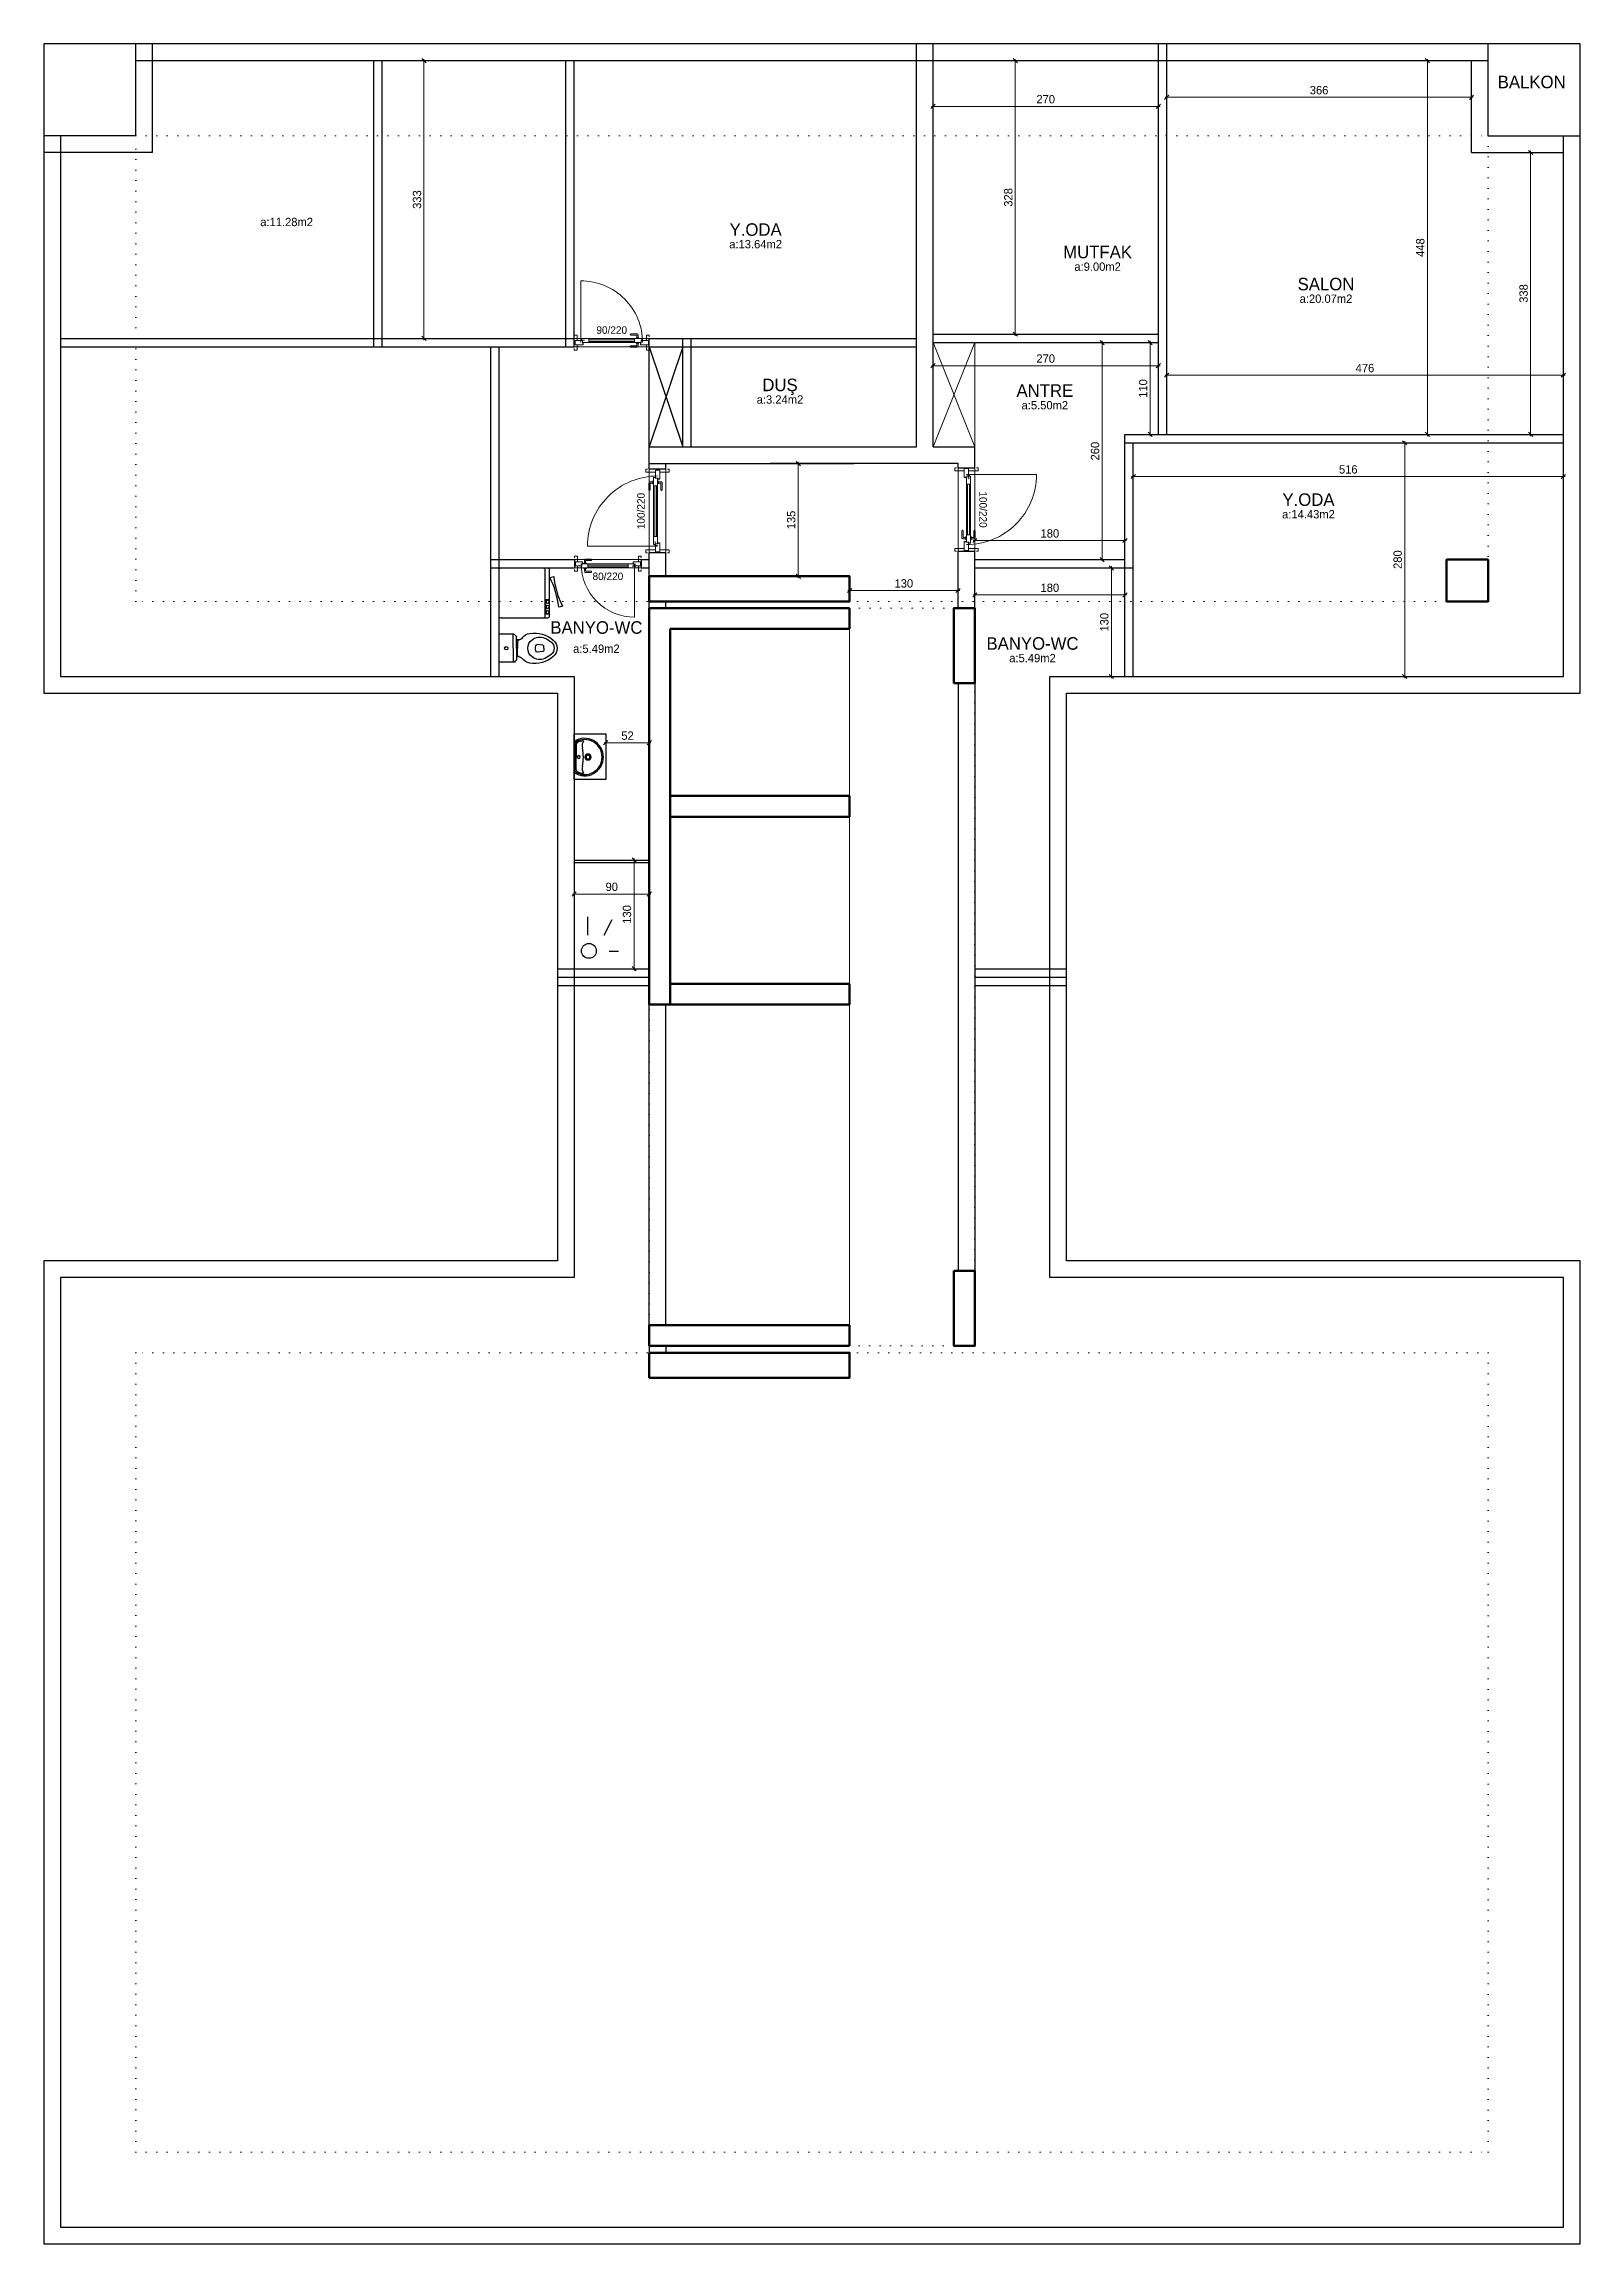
# Model space of a CAD drawing. Header units: centimetres. Extents: x 562865 to 1310255, y -148070 to 32737.
# Drawn here: x 586758 to 588599, y -21077 to -18441 of the extents above; entities that cross this region are included whole.
import ezdxf
from ezdxf.enums import TextEntityAlignment as Align

# ---------------------------------------------------------------- set-up
doc = ezdxf.new("R2010")
doc.units = ezdxf.units.CM
doc.header["$LTSCALE"] = 2.5
doc.linetypes.add('DOT', pattern=[0.25, 0, -0.25])
doc.layers.get('0').update_dxf_attribs({"color": 86})
for name, color, linetype, lineweight in [('ADAKENARI', 18, 'Continuous', 5), ('DUVAR', 4, 'Continuous', 30), ('duvar-kesim', 7, 'Continuous', 0), ('GÖRÜNÜŞLER', 96, 'Continuous', 25), ('iç ölçü', 106, 'Continuous', 18), ('kapi', 9, 'Continuous', 0), ('kolon', 1, 'Continuous', 53)]:
    doc.layers.add(name, color=color, linetype=linetype, lineweight=lineweight)
for name, color, linetype in [('alan', 7, 'Continuous'), ('kapi-yazi', 7, 'Continuous'), ('mahal', 7, 'Continuous')]:
    doc.layers.add(name, color=color, linetype=linetype)
doc.styles.add('PINAR', font='comic.ttf')
doc.dimstyles.new('TEMİZ ÖLÇÜ', dxfattribs={"dimtxt": 10, "dimasz": 5, "dimexe": 1.8, "dimexo": 0.625, "dimgap": 3, "dimtad": 1, "dimdec": 0, "dimrnd": 0.5, "dimzin": 1, "dimdsep": 46, "dimtxsty": 'PINAR', "dimblk": 'OBLIQUE', "dimcen": 0.9, "dimdle": 2, "dimclrd": 256, "dimclre": 256, "dimclrt": 7, "dimadec": 0, "dimazin": 0, "dimtfac": 1, "dimtdec": 0, "dimtofl": 0, "dimtmove": 2, "dimatfit": 2, "dimfxl": 10, "dimfxlon": 1, "dimlwd": -1, "dimlwe": -1, "dimarcsym": 0})

msp = doc.modelspace()

# ---------------------------------------------------------------- texts
at = {"layer": 'alan', "style": 'PINAR'}
for s, p in [('a:11.28m2', (587049.2, -18659.4)), ('a:13.64m2', (587611.2, -18686)), ('a:9.00m2', (588021, -18712.9)), ('a:20.07m2', (588294.7, -18751.3)), ('a:3.24m2', (587640.4, -18872.1)), ('a:5.50m2', (587957.8, -18878.9)), ('a:14.43m2', (588273.7, -19009.5)), ('a:5.49m2', (587420.4, -19170.6)), ('a:5.49m2', (587943, -19181.8))]:
    msp.add_text(s, height=10, dxfattribs=at).set_placement(p, align=Align.CENTER)
at = {"layer": 'kapi-yazi', "style": 'PINAR'}
msp.add_text('90/220', height=9, dxfattribs=at).set_placement((587438.8, -18783.9), align=Align.MIDDLE_CENTER)
for s, rotation, p in [('100/220', 90, (587473.8, -19000.7)), ('100/220', 270, (587883.8, -18998.9)), ('80/220', 0, (587434.2, -19078.9))]:
    msp.add_text(s, height=9, rotation=rotation, dxfattribs=at).set_placement(p, align=Align.MIDDLE_CENTER)
at = {"layer": 'mahal', "style": 'PINAR'}
for s, p in [('BALKON', (588541.2, -18494.2)), ('Y.ODA', (587611.2, -18671)), ('MUTFAK', (588021, -18697.9)), ('SALON', (588294.7, -18736.3)), ('DUŞ', (587640.4, -18857.1)), ('ANTRE', (587957.8, -18863.9)), ('Y.ODA', (588273.7, -18994.5)), ('BANYO-WC', (587420.4, -19147.7)), ('BANYO-WC', (587943, -19166.8))]:
    msp.add_text(s, height=15, dxfattribs=at).set_placement(p, align=Align.CENTER)

# ---------------------------------------------------------------- blocks, each defined once
blk = doc.blocks.new('_Oblique')
at = {"color": 0, "linetype": 'ByBlock', "lineweight": -2}
blk.add_line((-0.5, -0.5), (0.5, 0.5), dxfattribs=at)
blk = doc.blocks.new('*D805')
at = {"layer": 'Defpoints', "color": 0}
for p in [(587723.8, -19093.9), (587853.8, -19093.9), (587853.8, -19095.8)]:
    blk.add_point(p, dxfattribs=at)
at = {"layer": 'iç ölçü'}
for p, q in [((587721.8, -19095.8), (587855.8, -19095.8)), ((587723.8, -19094.5), (587723.8, -19097.6)), ((587853.8, -19094.5), (587853.8, -19097.6))]:
    blk.add_line(p, q, dxfattribs=at)
at = {"layer": 'iç ölçü', "linetype": 'ByBlock', "xscale": 5, "yscale": 5, "zscale": 5, "rotation": 180}
blk.add_blockref('_Oblique', (587723.8, -19095.8), dxfattribs=at)
at = {"layer": 'iç ölçü', "linetype": 'ByBlock', "xscale": 5, "yscale": 5, "zscale": 5}
blk.add_blockref('_Oblique', (587853.8, -19095.8), dxfattribs=at)
at = {"layer": 'iç ölçü', "color": 7, "insert": (587788.8, -19087.4), "char_height": 10, "attachment_point": 5, "style": 'PINAR'}
blk.add_mtext('130', dxfattribs=at)
blk = doc.blocks.new('*D806')
at = {"layer": 'Defpoints', "color": 0}
for p in [(587654.6, -18943.9), (587654.6, -19078.9), (587662.3, -19078.9)]:
    blk.add_point(p, dxfattribs=at)
at = {"layer": 'iç ölçü'}
for p, q in [((587655.2, -18943.9), (587664.1, -18943.9)), ((587662.3, -18941.9), (587662.3, -19080.9)), ((587655.2, -19078.9), (587664.1, -19078.9))]:
    blk.add_line(p, q, dxfattribs=at)
at = {"layer": 'iç ölçü', "linetype": 'ByBlock', "xscale": 5, "yscale": 5, "zscale": 5}
for p, rotation in [((587662.3, -18943.9), 90), ((587662.3, -19078.9), 270)]:
    blk.add_blockref('_Oblique', p, dxfattribs=dict(at, rotation=rotation))
at = {"layer": 'iç ölçü', "color": 7, "insert": (587653.9, -19011.4), "char_height": 10, "attachment_point": 5, "rotation": 90, "style": 'PINAR'}
blk.add_mtext('135', dxfattribs=at)
blk = doc.blocks.new('fm-door1')
at = {"linetype": 'Continuous'}
for p, q in [((0, 25), (0, -25)), ((100, 25), (0, 25)), ((80, 32), (80, 0)), ((84, 28), (128, 28)), ((90, 50), (910, 50)), ((90, 50), (90, 30)), ((100, 30), (90, 30)), ((100, 30), (100, -5)), ((100, 30), (100, -5)), ((100, 0), (900, 0)), ((190, 50), (190, 0)), ((810, 50), (810, 0)), ((910, 30), (900, 30)), ((900, 30), (900, -5)), ((900, 25), (1000, 25)), ((910, 50), (910, 30)), ((1000, 25), (1000, -25)), ((110, -25), (0, -25)), ((100, -5), (110, -5)), ((110, -5), (100, -5)), ((110, -5), (110, -25)), ((110, -25), (110, -5)), ((890, -25), (890, -5)), ((890, -5), (900, -5)), ((890, -25), (1000, -25))]:
    blk.add_line(p, q, dxfattribs=at)
at = {"color": 8, "linetype": 'Continuous'}
for p, q in [((190, 35), (810, 35)), ((190, 15), (810, 15))]:
    blk.add_line(p, q, dxfattribs=at)
at = {"linetype": 'Continuous'}
for points in [[(858, 58), (858, 89, 0.414214), (842, 104), (759, 104, 1), (759, 89), (835, 89, -0.414214), (842, 81), (842, 58)], [(858, -8), (858, -39, -0.414214), (842, -54), (759, -54, -1), (759, -39), (835, -39, 0.414214), (842, -31), (842, -8)]]:
    blk.add_lwpolyline(points, format="xyb", dxfattribs=at)
for points in [[(869, 50), (869, 58), (831, 58), (831, 50)], [(869, 0), (869, -8), (831, -8), (831, 0)]]:
    blk.add_lwpolyline(points, dxfattribs=at)
blk.add_circle((84, 32), 4.26, dxfattribs=at)
blk = doc.blocks.new('*D787')
at = {"layer": 'Defpoints', "color": 0}
for p in [(588019.7, -19068.9), (588019.7, -19198.9), (588037.5, -19198.9)]:
    blk.add_point(p, dxfattribs=at)
at = {"layer": 'iç ölçü'}
for p, q in [((588027.5, -19068.9), (588039.3, -19068.9)), ((588037.5, -19066.9), (588037.5, -19200.9)), ((588027.5, -19198.9), (588039.3, -19198.9))]:
    blk.add_line(p, q, dxfattribs=at)
at = {"layer": 'iç ölçü', "linetype": 'ByBlock', "xscale": 5, "yscale": 5, "zscale": 5}
for p, rotation in [((588037.5, -19068.9), 90), ((588037.5, -19198.9), 270)]:
    blk.add_blockref('_Oblique', p, dxfattribs=dict(at, rotation=rotation))
at = {"layer": 'iç ölçü', "color": 7, "insert": (588029.1, -19133.9), "char_height": 10, "attachment_point": 5, "rotation": 90, "style": 'PINAR'}
blk.add_mtext('130', dxfattribs=at)
blk = doc.blocks.new('*D788')
at = {"layer": 'Defpoints', "color": 0}
for p in [(587873.8, -18909.6), (588053.8, -18940), (588053.8, -19036)]:
    blk.add_point(p, dxfattribs=at)
at = {"layer": 'iç ölçü'}
for p, q in [((587873.8, -19026), (587873.8, -19037.8)), ((588053.8, -19026), (588053.8, -19037.8)), ((587871.8, -19036), (588055.8, -19036))]:
    blk.add_line(p, q, dxfattribs=at)
at = {"layer": 'iç ölçü', "linetype": 'ByBlock', "xscale": 5, "yscale": 5, "zscale": 5, "rotation": 180}
blk.add_blockref('_Oblique', (587873.8, -19036), dxfattribs=at)
at = {"layer": 'iç ölçü', "linetype": 'ByBlock', "xscale": 5, "yscale": 5, "zscale": 5}
blk.add_blockref('_Oblique', (588053.8, -19036), dxfattribs=at)
at = {"layer": 'iç ölçü', "color": 7, "insert": (587963.8, -19027.6), "char_height": 10, "attachment_point": 5, "style": 'PINAR'}
blk.add_mtext('180', dxfattribs=at)
blk = doc.blocks.new('*D789')
at = {"layer": 'Defpoints', "color": 0}
for p in [(588074.3, -18798.9), (588084, -18798.9), (588054.3, -18908.9)]:
    blk.add_point(p, dxfattribs=at)
at = {"layer": 'iç ölçü'}
for p, q in [((588074.9, -18798.9), (588085.8, -18798.9)), ((588084, -18910.9), (588084, -18796.9)), ((588074, -18908.9), (588085.8, -18908.9))]:
    blk.add_line(p, q, dxfattribs=at)
at = {"layer": 'iç ölçü', "linetype": 'ByBlock', "xscale": 5, "yscale": 5, "zscale": 5}
for p, rotation in [((588084, -18798.9), 90), ((588084, -18908.9), 270)]:
    blk.add_blockref('_Oblique', p, dxfattribs=dict(at, rotation=rotation))
at = {"layer": 'iç ölçü', "color": 7, "insert": (588075.6, -18853.9), "char_height": 10, "attachment_point": 5, "rotation": 90, "style": 'PINAR'}
blk.add_mtext('110', dxfattribs=at)
blk = doc.blocks.new('*D790')
at = {"layer": 'Defpoints', "color": 0}
for p in [(587823.8, -18824.5), (587823.8, -18826.6), (588093.8, -18824.5)]:
    blk.add_point(p, dxfattribs=at)
at = {"layer": 'iç ölçü'}
for p, q in [((588095.8, -18826.6), (587821.8, -18826.6)), ((587823.8, -18825.1), (587823.8, -18828.4)), ((588093.8, -18825.1), (588093.8, -18828.4))]:
    blk.add_line(p, q, dxfattribs=at)
at = {"layer": 'iç ölçü', "linetype": 'ByBlock', "xscale": 5, "yscale": 5, "zscale": 5, "rotation": 180}
blk.add_blockref('_Oblique', (587823.8, -18826.6), dxfattribs=at)
at = {"layer": 'iç ölçü', "linetype": 'ByBlock', "xscale": 5, "yscale": 5, "zscale": 5}
blk.add_blockref('_Oblique', (588093.8, -18826.6), dxfattribs=at)
at = {"layer": 'iç ölçü', "color": 7, "insert": (587958.8, -18818.1), "char_height": 10, "attachment_point": 5, "style": 'PINAR'}
blk.add_mtext('270', dxfattribs=at)
blk = doc.blocks.new('*D791')
at = {"layer": 'Defpoints', "color": 0}
for p in [(588103.8, -18675.1), (588579.1, -18675.1), (588579.1, -18838)]:
    blk.add_point(p, dxfattribs=at)
at = {"layer": 'iç ölçü'}
for p, q in [((588101.8, -18838), (588581.1, -18838)), ((588103.8, -18828), (588103.8, -18839.8)), ((588579.1, -18828), (588579.1, -18839.8))]:
    blk.add_line(p, q, dxfattribs=at)
at = {"layer": 'iç ölçü', "linetype": 'ByBlock', "xscale": 5, "yscale": 5, "zscale": 5, "rotation": 180}
blk.add_blockref('_Oblique', (588103.8, -18838), dxfattribs=at)
at = {"layer": 'iç ölçü', "linetype": 'ByBlock', "xscale": 5, "yscale": 5, "zscale": 5}
blk.add_blockref('_Oblique', (588579.1, -18838), dxfattribs=at)
at = {"layer": 'iç ölçü', "color": 7, "insert": (588341.4, -18829.5), "char_height": 10, "attachment_point": 5, "style": 'PINAR'}
blk.add_mtext('476', dxfattribs=at)
blk = doc.blocks.new('*D792')
at = {"layer": 'Defpoints', "color": 0}
for p in [(588399.9, -18461.2), (588416.2, -18461.2), (588399.9, -18908.9)]:
    blk.add_point(p, dxfattribs=at)
at = {"layer": 'iç ölçü'}
for p, q in [((588406.2, -18461.2), (588418, -18461.2)), ((588416.2, -18910.9), (588416.2, -18459.2)), ((588406.2, -18908.9), (588418, -18908.9))]:
    blk.add_line(p, q, dxfattribs=at)
at = {"layer": 'iç ölçü', "linetype": 'ByBlock', "xscale": 5, "yscale": 5, "zscale": 5}
for p, rotation in [((588416.2, -18461.2), 90), ((588416.2, -18908.9), 270)]:
    blk.add_blockref('_Oblique', p, dxfattribs=dict(at, rotation=rotation))
at = {"layer": 'iç ölçü', "color": 7, "insert": (588407.7, -18685.1), "char_height": 10, "attachment_point": 5, "rotation": 90, "style": 'PINAR'}
blk.add_mtext('448', dxfattribs=at)
blk = doc.blocks.new('*D793')
at = {"layer": 'Defpoints', "color": 0}
for p in [(588537.7, -18571.2), (588537.7, -18908.9), (588539.9, -18908.9)]:
    blk.add_point(p, dxfattribs=at)
at = {"layer": 'iç ölçü'}
for p, q in [((588538.3, -18571.2), (588541.7, -18571.2)), ((588539.9, -18569.2), (588539.9, -18910.9)), ((588538.3, -18908.9), (588541.7, -18908.9))]:
    blk.add_line(p, q, dxfattribs=at)
at = {"layer": 'iç ölçü', "linetype": 'ByBlock', "xscale": 5, "yscale": 5, "zscale": 5}
for p, rotation in [((588539.9, -18571.2), 90), ((588539.9, -18908.9), 270)]:
    blk.add_blockref('_Oblique', p, dxfattribs=dict(at, rotation=rotation))
at = {"layer": 'iç ölçü', "color": 7, "insert": (588531.5, -18740.1), "char_height": 10, "attachment_point": 5, "rotation": 90, "style": 'PINAR'}
blk.add_mtext('338', dxfattribs=at)
blk = doc.blocks.new('*D794')
at = {"layer": 'Defpoints', "color": 0}
for p in [(588103.8, -18505.1), (588103.8, -18516.2), (588469.1, -18516.2)]:
    blk.add_point(p, dxfattribs=at)
at = {"layer": 'iç ölçü'}
for p, q in [((588471.1, -18505.1), (588101.8, -18505.1)), ((588103.8, -18515.1), (588103.8, -18503.3)), ((588469.1, -18515.1), (588469.1, -18503.3))]:
    blk.add_line(p, q, dxfattribs=at)
at = {"layer": 'iç ölçü', "linetype": 'ByBlock', "xscale": 5, "yscale": 5, "zscale": 5, "rotation": 180}
blk.add_blockref('_Oblique', (588103.8, -18505.1), dxfattribs=at)
at = {"layer": 'iç ölçü', "linetype": 'ByBlock', "xscale": 5, "yscale": 5, "zscale": 5}
blk.add_blockref('_Oblique', (588469.1, -18505.1), dxfattribs=at)
at = {"layer": 'iç ölçü', "color": 7, "insert": (588286.4, -18496.6), "char_height": 10, "attachment_point": 5, "style": 'PINAR'}
blk.add_mtext('366', dxfattribs=at)
blk = doc.blocks.new('*D795')
at = {"layer": 'Defpoints', "color": 0}
for p in [(587823.8, -18515.9), (587823.8, -18533.2), (588093.8, -18533.2)]:
    blk.add_point(p, dxfattribs=at)
at = {"layer": 'iç ölçü'}
for p, q in [((588095.8, -18515.9), (587821.8, -18515.9)), ((587823.8, -18525.9), (587823.8, -18514.1)), ((588093.8, -18525.9), (588093.8, -18514.1))]:
    blk.add_line(p, q, dxfattribs=at)
at = {"layer": 'iç ölçü', "linetype": 'ByBlock', "xscale": 5, "yscale": 5, "zscale": 5, "rotation": 180}
blk.add_blockref('_Oblique', (587823.8, -18515.9), dxfattribs=at)
at = {"layer": 'iç ölçü', "linetype": 'ByBlock', "xscale": 5, "yscale": 5, "zscale": 5}
blk.add_blockref('_Oblique', (588093.8, -18515.9), dxfattribs=at)
at = {"layer": 'iç ölçü', "color": 7, "insert": (587958.8, -18507.4), "char_height": 10, "attachment_point": 5, "style": 'PINAR'}
blk.add_mtext('270', dxfattribs=at)
blk = doc.blocks.new('*D796')
at = {"layer": 'Defpoints', "color": 0}
for p in [(587945.2, -18461.2), (587922.4, -18788.9), (587956, -18788.9)]:
    blk.add_point(p, dxfattribs=at)
at = {"layer": 'iç ölçü'}
for p, q in [((587932.4, -18461.2), (587920.6, -18461.2)), ((587922.4, -18459.2), (587922.4, -18790.9)), ((587932.4, -18788.9), (587920.6, -18788.9))]:
    blk.add_line(p, q, dxfattribs=at)
at = {"layer": 'iç ölçü', "linetype": 'ByBlock', "xscale": 5, "yscale": 5, "zscale": 5}
for p, rotation in [((587922.4, -18461.2), 90), ((587922.4, -18788.9), 270)]:
    blk.add_blockref('_Oblique', p, dxfattribs=dict(at, rotation=rotation))
at = {"layer": 'iç ölçü', "color": 7, "insert": (587914, -18625), "char_height": 10, "attachment_point": 5, "rotation": 90, "style": 'PINAR'}
blk.add_mtext('328', dxfattribs=at)
blk = doc.blocks.new('*D797')
at = {"layer": 'Defpoints', "color": 0}
for p in [(588316.4, -18918.9), (588316.4, -19198.9), (588389, -19198.9)]:
    blk.add_point(p, dxfattribs=at)
at = {"layer": 'iç ölçü'}
for p, q in [((588379, -18918.9), (588390.8, -18918.9)), ((588389, -18916.9), (588389, -19200.9)), ((588379, -19198.9), (588390.8, -19198.9))]:
    blk.add_line(p, q, dxfattribs=at)
at = {"layer": 'iç ölçü', "linetype": 'ByBlock', "xscale": 5, "yscale": 5, "zscale": 5}
for p, rotation in [((588389, -18918.9), 90), ((588389, -19198.9), 270)]:
    blk.add_blockref('_Oblique', p, dxfattribs=dict(at, rotation=rotation))
at = {"layer": 'iç ölçü', "color": 7, "insert": (588380.6, -19058.9), "char_height": 10, "attachment_point": 5, "rotation": 90, "style": 'PINAR'}
blk.add_mtext('280', dxfattribs=at)
blk = doc.blocks.new('*D798')
at = {"layer": 'Defpoints', "color": 0}
for p in [(588579.1, -18959.4), (588063.8, -18975.7), (588579.1, -18975.7)]:
    blk.add_point(p, dxfattribs=at)
at = {"layer": 'iç ölçü'}
for p, q in [((588061.8, -18959.4), (588581.1, -18959.4)), ((588063.8, -18969.4), (588063.8, -18957.6)), ((588579.1, -18969.4), (588579.1, -18957.6))]:
    blk.add_line(p, q, dxfattribs=at)
at = {"layer": 'iç ölçü', "linetype": 'ByBlock', "xscale": 5, "yscale": 5, "zscale": 5, "rotation": 180}
blk.add_blockref('_Oblique', (588063.8, -18959.4), dxfattribs=at)
at = {"layer": 'iç ölçü', "linetype": 'ByBlock', "xscale": 5, "yscale": 5, "zscale": 5}
blk.add_blockref('_Oblique', (588579.1, -18959.4), dxfattribs=at)
at = {"layer": 'iç ölçü', "color": 7, "insert": (588321.4, -18950.9), "char_height": 10, "attachment_point": 5, "style": 'PINAR'}
blk.add_mtext('516', dxfattribs=at)
blk = doc.blocks.new('*D799')
at = {"layer": 'Defpoints', "color": 0}
for p in [(587873.8, -19068.9), (588053.8, -19068.9), (588053.8, -19101.2)]:
    blk.add_point(p, dxfattribs=at)
at = {"layer": 'iç ölçü'}
for p, q in [((587871.8, -19101.2), (588055.8, -19101.2)), ((587873.8, -19091.2), (587873.8, -19103)), ((588053.8, -19091.2), (588053.8, -19103))]:
    blk.add_line(p, q, dxfattribs=at)
at = {"layer": 'iç ölçü', "linetype": 'ByBlock', "xscale": 5, "yscale": 5, "zscale": 5, "rotation": 180}
blk.add_blockref('_Oblique', (587873.8, -19101.2), dxfattribs=at)
at = {"layer": 'iç ölçü', "linetype": 'ByBlock', "xscale": 5, "yscale": 5, "zscale": 5}
blk.add_blockref('_Oblique', (588053.8, -19101.2), dxfattribs=at)
at = {"layer": 'iç ölçü', "color": 7, "insert": (587963.8, -19092.7), "char_height": 10, "attachment_point": 5, "style": 'PINAR'}
blk.add_mtext('180', dxfattribs=at)
blk = doc.blocks.new('*D800')
at = {"layer": 'Defpoints', "color": 0}
for p in [(588019.7, -18798.9), (588026.5, -18798.9), (588019.7, -19058.9)]:
    blk.add_point(p, dxfattribs=at)
at = {"layer": 'iç ölçü'}
for p, q in [((588020.3, -18798.9), (588028.3, -18798.9)), ((588026.5, -19060.9), (588026.5, -18796.9)), ((588020.3, -19058.9), (588028.3, -19058.9))]:
    blk.add_line(p, q, dxfattribs=at)
at = {"layer": 'iç ölçü', "linetype": 'ByBlock', "xscale": 5, "yscale": 5, "zscale": 5}
for p, rotation in [((588026.5, -18798.9), 90), ((588026.5, -19058.9), 270)]:
    blk.add_blockref('_Oblique', p, dxfattribs=dict(at, rotation=rotation))
at = {"layer": 'iç ölçü', "color": 7, "insert": (588018, -18928.9), "char_height": 10, "attachment_point": 5, "rotation": 90, "style": 'PINAR'}
blk.add_mtext('260', dxfattribs=at)
blk = doc.blocks.new('Klozet-1')
for p, q in [((16.75, 0), (-16.75, 0)), ((16.75, -17.5), (16.75, 0)), ((-16.75, -17.5), (-16.75, 0)), ((0, -17), (-16.75, -17)), ((0, -21), (-13.8398, -21)), ((-10, -23), (-10, -21)), ((-8.0157, -22.0272), (0, -22.0272)), ((0, -17), (16.75, -17)), ((0, -21), (13.8397, -21)), ((8.0156, -22.0272), (0, -22.0272)), ((10, -23), (10, -21)), ((-3.7475, -52.5499), (-4.5772, -46.068)), ((3.7475, -52.5499), (4.5771, -46.068)), ((0, -53.5), (-2.7488, -53.5)), ((0, -53.5), (2.7487, -53.5))]:
    blk.add_line(p, q)
for centre, radius, start, end in [((-14.75, -17.5), 2, 180, 245.214224), ((-16.6366, -21.5854), 2.5, 21.212156, 65.214224), ((-13.8398, -20.5), 0.5, 201.212156, 270), ((-16, -23), 6, 306.869898, 0), ((-8.0157, -24.0272), 2, 90, 176.416678), ((0, -8.5), 2, 90, 270), ((0, -8.5), 2, 270, 90), ((8.0156, -24.0272), 2, 3.583322, 90), ((16, -23), 6, 180, 233.130102), ((13.8397, -20.5), 0.5, 270, 338.787844), ((16.6365, -21.5854), 2.5, 114.785776, 158.787844), ((14.75, -17.5), 2, 294.785776, 0), ((16.7492, -42.2359), 35, 171.135952, 220.418686), ((-4, -39), 14, 126.869898, 171.135952), ((1.5795, -48.7268), 15, 142.16423, 203.165473), ((0, -47.5), 13, 90, 142.16423), ((-2.5933, -45.8141), 2, 103.10266, 187.293703), ((-2.7488, -52.5), 1, 182.862405, 270), ((0.8071, -60.4236), 17, 92.721352, 103.10266), ((-0.8072, -60.4236), 17, 76.89734, 87.278648), ((0, -47.5), 13, 37.83577, 90), ((2.7487, -52.5), 1, 270, 357.137595), ((2.5933, -45.8141), 2, 352.706297, 76.89734), ((-16.7492, -42.2359), 35, 319.581314, 8.864048), ((-1.5796, -48.7268), 15, 336.834527, 37.83577), ((4, -39), 14, 8.864048, 53.130102), ((16.7492, -42.2359), 31.5, 203.165473, 220.418686), ((0, -56.5), 13, 220.418686, 270), ((0, -56.5), 9.5, 220.418686, 270), ((0, -56.5), 9.5, 270, 319.581314), ((0, -56.5), 13, 270, 319.581314), ((-16.7492, -42.2359), 31.5, 319.581314, 336.834527)]:
    blk.add_arc(centre, radius, start, end)
blk = doc.blocks.new('C.Mak')
at = {"color": 8}
for p, q in [((25.7, -56.1), (8.1, -56.1)), ((8.1, -56.1), (8.1, -59.3)), ((25.7, -59.3), (25.7, -56.1))]:
    blk.add_line(p, q, dxfattribs=at)
blk.add_lwpolyline([(-27.7, 0, 0.414214), (-29.7, -2), (-29.7, -58, 0.414214), (-27.7, -60), (28.2, -60, 0.414214), (30.3, -58), (30.3, -2, 0.414214), (28.2, 0)], format="xyb", close=True)
blk.add_lwpolyline([(-29.7, -53, 0.414214), (-27.7, -55), (28.2, -55, 0.414214), (30.3, -53)], format="xyb")
blk.add_lwpolyline([(15.9, -76), (17.2, -71.4, -0.091234), (-18.2, -60.9), (-19.5, -65.4, -0.091234)], format="xyb", close=True, dxfattribs=at)
for centre in [(10.7, -58.2), (16.9, -58.2), (23.3, -58.2)]:
    blk.add_circle(centre, 1.82, dxfattribs=at)
blk = doc.blocks.new('Lav-1')
for p, q in [((-18.7083, 0), (18.7083, 0)), ((-15.105, -2.2), (0, -2.2)), ((15.105, -2.2), (0, -2.2))]:
    blk.add_line(p, q)
at = {"color": 8}
for p in [(-15.9925, -0.7), (15.9925, -0.7)]:
    blk.add_line(p, (0, -0.7), dxfattribs=at)
for centre, radius, start, end in [((0, -12.5), 22.5, 146.251011, 270), ((0, -12.5), 22.5, 270, 33.748989), ((0, -12.5), 19.5, 152.688782, 175.764074), ((-13.5377, -21.504), 12, 77.387843, 119.499625), ((-15.105, -4.7), 2.5, 90, 152.688782), ((0, 39), 50, 257.387843, 270), ((0, 39), 50, 270, 282.612157), ((13.5377, -21.504), 12, 60.500375, 102.612157), ((15.105, -4.7), 2.5, 27.311218, 90), ((0, -12.5), 19.5, 4.235926, 27.311218)]:
    blk.add_arc(centre, radius, start, end)
for centre, radius, start, end in [((0, -12.5), 21, 149.821029, 270), ((-15.9925, -3.2), 2.5, 90, 149.821029), ((0, -16.5), 3.75, 90, 270), ((0, -16.5), 2.3, 90, 270), ((0, -5.5), 1.75, 90, 270), ((0, -12.5), 21, 270, 30.178971), ((0, -5.5), 1.75, 270, 90), ((0, -16.5), 3.75, 270, 90), ((0, -16.5), 2.3, 270, 90), ((15.9925, -3.2), 2.5, 30.178971, 90)]:
    blk.add_arc(centre, radius, start, end, dxfattribs=at)
blk = doc.blocks.new('*D801')
at = {"layer": 'Defpoints', "color": 0}
for p in [(587431.6, -19267.7), (587483.8, -19267.7), (587483.8, -19278.2)]:
    blk.add_point(p, dxfattribs=at)
at = {"layer": 'iç ölçü'}
for p, q in [((587429.6, -19278.2), (587485.8, -19278.2)), ((587431.6, -19268.3), (587431.6, -19280)), ((587483.8, -19268.3), (587483.8, -19280))]:
    blk.add_line(p, q, dxfattribs=at)
at = {"layer": 'iç ölçü', "linetype": 'ByBlock', "xscale": 5, "yscale": 5, "zscale": 5, "rotation": 180}
blk.add_blockref('_Oblique', (587431.6, -19278.2), dxfattribs=at)
at = {"layer": 'iç ölçü', "linetype": 'ByBlock', "xscale": 5, "yscale": 5, "zscale": 5}
blk.add_blockref('_Oblique', (587483.8, -19278.2), dxfattribs=at)
at = {"layer": 'iç ölçü', "color": 7, "insert": (587457.7, -19269.8), "char_height": 10, "attachment_point": 5, "style": 'PINAR'}
blk.add_mtext('52', dxfattribs=at)
blk = doc.blocks.new('*D802')
at = {"layer": 'Defpoints', "color": 0}
for p in [(587393.8, -19448.2), (587483.8, -19448.2), (587483.8, -19459.5)]:
    blk.add_point(p, dxfattribs=at)
at = {"layer": 'iç ölçü'}
for p, q in [((587391.8, -19459.5), (587485.8, -19459.5)), ((587393.8, -19449.5), (587393.8, -19461.3)), ((587483.8, -19449.5), (587483.8, -19461.3))]:
    blk.add_line(p, q, dxfattribs=at)
at = {"layer": 'iç ölçü', "linetype": 'ByBlock', "xscale": 5, "yscale": 5, "zscale": 5, "rotation": 180}
blk.add_blockref('_Oblique', (587393.8, -19459.5), dxfattribs=at)
at = {"layer": 'iç ölçü', "linetype": 'ByBlock', "xscale": 5, "yscale": 5, "zscale": 5}
blk.add_blockref('_Oblique', (587483.8, -19459.5), dxfattribs=at)
at = {"layer": 'iç ölçü', "color": 7, "insert": (587438.8, -19450.9), "char_height": 10, "attachment_point": 5, "style": 'PINAR'}
blk.add_mtext('90', dxfattribs=at)
blk = doc.blocks.new('*D803')
at = {"layer": 'Defpoints', "color": 0}
for p in [(587461.1, -19418.8), (587465.6, -19418.8), (587461.1, -19548.9)]:
    blk.add_point(p, dxfattribs=at)
at = {"layer": 'iç ölçü'}
for p, q in [((587461.8, -19418.8), (587467.4, -19418.8)), ((587465.6, -19550.9), (587465.6, -19416.8)), ((587461.8, -19548.9), (587467.4, -19548.9))]:
    blk.add_line(p, q, dxfattribs=at)
at = {"layer": 'iç ölçü', "linetype": 'ByBlock', "xscale": 5, "yscale": 5, "zscale": 5}
for p, rotation in [((587465.6, -19418.8), 90), ((587465.6, -19548.9), 270)]:
    blk.add_blockref('_Oblique', p, dxfattribs=dict(at, rotation=rotation))
at = {"layer": 'iç ölçü', "color": 7, "insert": (587457.1, -19483.9), "char_height": 10, "attachment_point": 5, "rotation": 90, "style": 'PINAR'}
blk.add_mtext('130', dxfattribs=at)
blk = doc.blocks.new('*D804')
at = {"layer": 'Defpoints', "color": 0}
for p in [(587186.1, -18461.2), (587186.1, -18793.9), (587213.8, -18793.9)]:
    blk.add_point(p, dxfattribs=at)
at = {"layer": 'iç ölçü'}
for p, q in [((587203.8, -18461.2), (587215.6, -18461.2)), ((587213.8, -18459.2), (587213.8, -18795.9)), ((587203.8, -18793.9), (587215.6, -18793.9))]:
    blk.add_line(p, q, dxfattribs=at)
at = {"layer": 'iç ölçü', "linetype": 'ByBlock', "xscale": 5, "yscale": 5, "zscale": 5}
for p, rotation in [((587213.8, -18461.2), 90), ((587213.8, -18793.9), 270)]:
    blk.add_blockref('_Oblique', p, dxfattribs=dict(at, rotation=rotation))
at = {"layer": 'iç ölçü', "color": 7, "insert": (587205.5, -18627.6), "char_height": 10, "attachment_point": 5, "rotation": 90, "style": 'PINAR'}
blk.add_mtext('333', dxfattribs=at)

# ---------------------------------------------------------------- dimensions: what is measured, and where the dimension line sits
at = {"layer": 'iç ölçü'}
for base, p1, p2, picture, middle in [((587213.8, -18793.9), (587186.1, -18461.2), (587186.1, -18793.9), '*D804', (587205.5, -18627.6)), ((587922.4, -18788.9), (587945.2, -18461.2), (587956, -18788.9), '*D796', (587914, -18625)), ((588416.2, -18461.2), (588399.9, -18908.9), (588399.9, -18461.2), '*D792', (588407.7, -18685.1)), ((588539.9, -18908.9), (588537.7, -18571.2), (588537.7, -18908.9), '*D793', (588531.5, -18740.1)), ((588026.5, -18798.9), (588019.7, -19058.9), (588019.7, -18798.9), '*D800', (588018, -18928.9)), ((588084, -18798.9), (588054.3, -18908.9), (588074.3, -18798.9), '*D789', (588075.6, -18853.9)), ((588389, -19198.9), (588316.4, -18918.9), (588316.4, -19198.9), '*D797', (588380.6, -19058.9)), ((587662.3, -19078.9), (587654.6, -18943.9), (587654.6, -19078.9), '*D806', (587653.9, -19011.4)), ((588037.5, -19198.9), (588019.7, -19068.9), (588019.7, -19198.9), '*D787', (588029.1, -19133.9)), ((587465.6, -19418.8), (587461.1, -19548.9), (587461.1, -19418.8), '*D803', (587457.1, -19483.9))]:
    dim = msp.add_linear_dim(base=base, p1=p1, p2=p2, angle=90, dimstyle='TEMİZ ÖLÇÜ', override={"dimarcsym": 1}, dxfattribs=at)
    dim.commit()
    dim.dimension.update_dxf_attribs({"geometry": picture, "text_midpoint": middle})
for base, p1, p2, picture, middle in [((588103.8, -18505.1), (588469.1, -18516.2), (588103.8, -18516.2), '*D794', (588286.4, -18496.6)), ((587823.8, -18515.9), (588093.8, -18533.2), (587823.8, -18533.2), '*D795', (587958.8, -18507.4)), ((588579.1, -18838), (588103.8, -18675.1), (588579.1, -18675.1), '*D791', (588341.4, -18829.5)), ((587823.8, -18826.6), (588093.8, -18824.5), (587823.8, -18824.5), '*D790', (587958.8, -18818.1)), ((588053.8, -19036), (587873.8, -18909.6), (588053.8, -18940), '*D788', (587963.8, -19027.6)), ((588579.1, -18959.4), (588063.8, -18975.7), (588579.1, -18975.7), '*D798', (588321.4, -18950.9)), ((588053.8, -19101.2), (587873.8, -19068.9), (588053.8, -19068.9), '*D799', (587963.8, -19092.7)), ((587853.8, -19095.8), (587723.8, -19093.9), (587853.8, -19093.9), '*D805', (587788.8, -19087.4)), ((587483.8, -19278.2), (587431.6, -19267.7), (587483.8, -19267.7), '*D801', (587457.7, -19269.8)), ((587483.8, -19459.5), (587393.8, -19448.2), (587483.8, -19448.2), '*D802', (587438.8, -19450.9))]:
    dim = msp.add_linear_dim(base=base, p1=p1, p2=p2, dimstyle='TEMİZ ÖLÇÜ', override={"dimarcsym": 1}, dxfattribs=at)
    dim.commit()
    dim.dimension.update_dxf_attribs({"geometry": picture, "text_midpoint": middle})

# ---------------------------------------------------------------- linework, layer by layer
at = {"layer": 'ADAKENARI', "color": 2, "linetype": 'DOT', "ltscale": 20}
for points in [[(588489.1, -18551.2), (588489.1, -19108.9), (586868.4, -19108.9), (586868.4, -18551.2)], [(587873.8, -19116.9), (587873.8, -20000.9), (587483.8, -20000.9), (587483.8, -19116.9)], [(587873.8, -19116.9), (587873.8, -20000.9), (587483.8, -20000.9), (587483.8, -19116.9)], [(588489.1, -20966.6), (588489.1, -20008.9), (586868.4, -20008.9), (586868.4, -20966.6)]]:
    msp.add_lwpolyline(points, close=True, dxfattribs=at)
at = {"layer": 'DUVAR'}
for p, q in [((588599.1, -18441.2), (586758.4, -18441.2)), ((586758.4, -18441.2), (586758.4, -19218.9)), ((586868.4, -18551.2), (586868.4, -18441.2)), ((586888.4, -18571.2), (586888.4, -18441.2)), ((587803.8, -18923.9), (587803.8, -18441.2)), ((587823.8, -18923.9), (587823.8, -18441.2)), ((588093.8, -18908.9), (588093.8, -18441.2)), ((588103.8, -18908.9), (588103.8, -18441.2)), ((588489.1, -18551.2), (588489.1, -18441.2)), ((588599.1, -19218.9), (588599.1, -18441.2)), ((588489.1, -18461.2), (586868.4, -18461.2)), ((587153.8, -18803.9), (587153.8, -18461.2)), ((587163.8, -18803.9), (587163.8, -18461.2)), ((587383.8, -18803.9), (587383.8, -18461.2)), ((587393.8, -18803.9), (587393.8, -18461.2)), ((588469.1, -18571.2), (588469.1, -18461.2)), ((586868.4, -18551.2), (586758.4, -18551.2)), ((586778.4, -18551.2), (586778.4, -19198.9)), ((588489.1, -18551.2), (588599.1, -18551.2)), ((588579.1, -19198.9), (588579.1, -18551.2)), ((586888.4, -18571.2), (586758.4, -18571.2)), ((588469.1, -18571.2), (588579.1, -18571.2)), ((587823.8, -18788.9), (588093.8, -18788.9)), ((586778.4, -18793.9), (587393.8, -18793.9)), ((586778.4, -18803.9), (587393.8, -18803.9)), ((587293.8, -19198.9), (587293.8, -18803.9)), ((587303.8, -19198.9), (587303.8, -18803.9)), ((587393.8, -18803.9), (587393.8, -18793.9)), ((587483.8, -18793.9), (587803.8, -18793.9)), ((587483.8, -18803.9), (587483.8, -18793.9)), ((587483.8, -18803.9), (587803.8, -18803.9)), ((587523.8, -18923.9), (587523.8, -18793.9)), ((587533.8, -18923.9), (587533.8, -18793.9)), ((587823.8, -18798.9), (588093.8, -18798.9)), ((588053.8, -18908.9), (588579.1, -18908.9)), ((588053.8, -19198.9), (588053.8, -18908.9)), ((588053.8, -18918.9), (588579.1, -18918.9)), ((588063.8, -19198.9), (588063.8, -18918.9)), ((587483.8, -18923.9), (587803.8, -18923.9)), ((587483.8, -18950.7), (587483.8, -18923.9)), ((587483.8, -18943.9), (587728.9, -18943.9)), ((587483.8, -18943.9), (587728.9, -18943.9)), ((587503.8, -18950.7), (587503.8, -18943.9)), ((587853.8, -18943.9), (587628.6, -18943.9)), ((587823.8, -18923.9), (587873.8, -18923.9)), ((587853.8, -18948.9), (587853.8, -18943.9)), ((587873.8, -18948.9), (587873.8, -18923.9)), ((587503.8, -18950.7), (587483.8, -18950.7)), ((587853.8, -18948.9), (587873.8, -18948.9)), ((587483.8, -19078.9), (587483.8, -19050.7)), ((587503.8, -19050.7), (587483.8, -19050.7)), ((587503.8, -19078.9), (587503.8, -19050.7)), ((587853.8, -19116.9), (587853.8, -19048.9)), ((587853.8, -19048.9), (587873.8, -19048.9)), ((587873.8, -19116.9), (587873.8, -19048.9)), ((587293.8, -19058.9), (587394.2, -19058.9)), ((587293.8, -19068.9), (587394.2, -19068.9)), ((587394.2, -19058.9), (587394.2, -19068.9)), ((587474.2, -19058.9), (587483.8, -19058.9)), ((587474.2, -19058.9), (587474.2, -19068.9)), ((587474.2, -19068.9), (587483.8, -19068.9)), ((587873.8, -19058.9), (588053.8, -19058.9)), ((587873.8, -19068.9), (588063.8, -19068.9)), ((587483.8, -19116.9), (587483.8, -19108.9)), ((587503.8, -19116.9), (587503.8, -19108.9)), ((586778.4, -19198.9), (587393.8, -19198.9)), ((587393.8, -19198.9), (587393.8, -19918.9)), ((587853.8, -19206.9), (587853.8, -19910.9)), ((587873.8, -19206.9), (587873.8, -19910.9)), ((587963.8, -19918.9), (587963.8, -19198.9)), ((587963.8, -19198.9), (588579.1, -19198.9)), ((586758.4, -19218.9), (587373.8, -19218.9)), ((587373.8, -19218.9), (587373.8, -19898.9)), ((587983.8, -19898.9), (587983.8, -19218.9)), ((587983.8, -19218.9), (588599.1, -19218.9)), ((587373.8, -19548.9), (587483.8, -19548.9)), ((587873.8, -19548.9), (587983.8, -19548.9)), ((587373.8, -19558.9), (587483.8, -19558.9)), ((587373.8, -19568.9), (587483.8, -19568.9)), ((587873.8, -19558.9), (587983.8, -19558.9)), ((587873.8, -19568.9), (587983.8, -19568.9)), ((587483.8, -19975.9), (587483.8, -19591.9)), ((587503.8, -19975.9), (587503.8, -19591.9)), ((587373.8, -19898.9), (586758.4, -19898.9)), ((586758.4, -19898.9), (586758.4, -21076.6)), ((587393.8, -19918.9), (586778.4, -19918.9)), ((586778.4, -19918.9), (586778.4, -21056.6)), ((588579.1, -19918.9), (587963.8, -19918.9)), ((588599.1, -19898.9), (587983.8, -19898.9)), ((588579.1, -21056.6), (588579.1, -19918.9)), ((588599.1, -21076.6), (588599.1, -19898.9)), ((587483.8, -20000.9), (587483.8, -20008.9)), ((587503.8, -20000.9), (587503.8, -20008.9)), ((586778.4, -21056.6), (588579.1, -21056.6)), ((586758.4, -21076.6), (588599.1, -21076.6))]:
    msp.add_line(p, q, dxfattribs=at)
at = {"layer": 'duvar-kesim'}
for p, q in [((587393.8, -18793.9), (587483.8, -18793.9)), ((587393.8, -18803.9), (587483.8, -18803.9)), ((587483.8, -19050.7), (587483.8, -18950.7)), ((587503.8, -19050.7), (587503.8, -18950.7)), ((587853.8, -18948.9), (587853.8, -19048.9)), ((587873.8, -18948.9), (587873.8, -19048.9)), ((587474.2, -19058.9), (587394.2, -19058.9)), ((587474.2, -19068.9), (587394.2, -19068.9))]:
    msp.add_line(p, q, dxfattribs=at)
at = {"layer": 'GÖRÜNÜŞLER'}
for p, q in [((587483.8, -18923.9), (587483.8, -18803.9)), ((587483.8, -18803.9), (587523.8, -18923.9)), ((587523.8, -18803.9), (587483.8, -18923.9)), ((587393.8, -19418.8), (587483.8, -19418.8)), ((587393.8, -19421.8), (587483.8, -19421.8)), ((587410.3, -19508.7), (587410.3, -19486.8)), ((587429.9, -19508.7), (587439.2, -19490.1)), ((587435.9, -19528), (587447, -19528))]:
    msp.add_line(p, q, dxfattribs=at)
msp.add_lwpolyline([(587393.8, -19267.7), (587431.6, -19267.7), (587431.6, -19322.4), (587393.8, -19322.4)], close=True, dxfattribs=at)
msp.add_circle((587411.4, -19527.6), 8.9, dxfattribs=at)
at = {"layer": 'iç ölçü'}
for p, q in [((587873.8, -18798.9), (587823.8, -18923.9)), ((587873.8, -18923.9), (587823.8, -18798.9)), ((587873.8, -18923.9), (587873.8, -18798.9)), ((587723.8, -19341.9), (587723.8, -19141.9)), ((587723.8, -19566.9), (587723.8, -19366.9)), ((587723.8, -19591.9), (587723.8, -19988.4))]:
    msp.add_line(p, q, dxfattribs=at)
at = {"layer": 'kapi'}
for points in [[(587401.8, -18798.9), (587401.8, -18724.9, -0.414214), (587475.8, -18798.9, -0.414214)], [(587493.8, -19042.7), (587409.8, -19042.7, -0.414214), (587493.8, -18958.7, -0.414214)], [(587863.8, -18956.9), (587947.8, -18956.9, -0.414214), (587863.8, -19040.9, -0.414214)], [(587466.2, -19063.9), (587466.2, -19127.9, -0.414214), (587402.2, -19063.9, -0.414214)]]:
    msp.add_lwpolyline(points, format="xyb", dxfattribs=at)
for points in [[(587393.8, -18791.9), (587393.8, -18789.9), (587397.3, -18789.9), (587397.3, -18796.4)], [(587483.8, -18791.9), (587483.8, -18789.9), (587480.3, -18789.9), (587480.3, -18796.4)], [(587393.8, -18805.9), (587393.8, -18807.9), (587397.3, -18807.9), (587397.3, -18801.4)], [(587483.8, -18805.9), (587483.8, -18807.9), (587480.3, -18807.9), (587480.3, -18801.4)], [(587481.8, -18950.7), (587479.8, -18950.7), (587479.8, -18954.2), (587491.3, -18954.2)], [(587505.8, -18950.7), (587507.8, -18950.7), (587507.8, -18954.2), (587496.3, -18954.2)], [(587851.8, -18948.9), (587849.8, -18948.9), (587849.8, -18952.4), (587861.3, -18952.4)], [(587875.8, -18948.9), (587877.8, -18948.9), (587877.8, -18952.4), (587866.3, -18952.4)], [(587481.8, -19050.7), (587479.8, -19050.7), (587479.8, -19047.2), (587491.3, -19047.2)], [(587505.8, -19050.7), (587507.8, -19050.7), (587507.8, -19047.2), (587496.3, -19047.2)], [(587851.8, -19048.9), (587849.8, -19048.9), (587849.8, -19045.4), (587861.3, -19045.4)], [(587875.8, -19048.9), (587877.8, -19048.9), (587877.8, -19045.4), (587866.3, -19045.4)], [(587394.2, -19056.9), (587394.2, -19054.9), (587397.7, -19054.9), (587397.7, -19061.4)], [(587394.2, -19070.9), (587394.2, -19072.9), (587397.7, -19072.9), (587397.7, -19066.4)], [(587474.2, -19056.9), (587474.2, -19054.9), (587470.7, -19054.9), (587470.7, -19061.4)], [(587474.2, -19070.9), (587474.2, -19072.9), (587470.7, -19072.9), (587470.7, -19066.4)]]:
    msp.add_lwpolyline(points, dxfattribs=at)
at = {"layer": 'kolon'}
for p, q in [((587483.8, -19591.9), (587483.8, -19116.9)), ((587483.8, -19116.9), (587723.8, -19116.9)), ((587723.8, -19116.9), (587723.8, -19141.9)), ((587723.8, -19141.9), (587508.8, -19141.9)), ((587508.8, -19141.9), (587508.8, -19591.9)), ((587508.8, -19341.9), (587723.8, -19341.9)), ((587723.8, -19341.9), (587723.8, -19366.9)), ((587723.8, -19366.9), (587508.8, -19366.9)), ((587508.8, -19566.9), (587723.8, -19566.9)), ((587723.8, -19566.9), (587723.8, -19591.9)), ((587508.8, -19591.9), (587483.8, -19591.9)), ((587723.8, -19591.9), (587508.8, -19591.9)), ((587483.8, -19975.9), (587723.8, -19975.9)), ((587483.8, -19975.9), (587483.8, -20000.9)), ((587723.8, -19975.9), (587723.8, -20000.9)), ((587723.8, -20000.9), (587483.8, -20000.9))]:
    msp.add_line(p, q, dxfattribs=at)
for points in [[(587483.8, -19108.9), (587483.8, -19078.9), (587723.8, -19078.9), (587723.8, -19108.9)], [(588489.1, -19058.9), (588439.1, -19058.9), (588439.1, -19108.9), (588489.1, -19108.9)], [(587848.8, -19206.9), (587873.8, -19206.9), (587873.8, -19116.9), (587848.8, -19116.9)], [(587848.8, -19910.9), (587873.8, -19910.9), (587873.8, -20000.9), (587848.8, -20000.9)], [(587483.8, -20008.9), (587483.8, -20038.9), (587723.8, -20038.9), (587723.8, -20008.9)]]:
    msp.add_lwpolyline(points, close=True, dxfattribs=at)

# ---------------------------------------------------------------- block references
at = {"layer": 'GÖRÜNÜŞLER', "xscale": -1, "rotation": 90}
for name, p in [('C.Mak', (587303.8, -19098.6)), ('Klozet-1', (587303.8, -19165.1))]:
    msp.add_blockref(name, p, dxfattribs=at)
at = {"layer": 'GÖRÜNÜŞLER', "rotation": 90}
msp.add_blockref('Lav-1', (587393.8, -19295.4), dxfattribs=at)
at = {"layer": 'kapi', "xscale": 0.08800000000000001, "yscale": 0.09999999999990905, "zscale": 0.08800000000000001}
msp.add_blockref('fm-door1', (587394.8, -18798.9), dxfattribs=at)
at = {"layer": 'kapi', "yscale": 0.09999999999990905}
for p, xscale, zscale, rotation in [((587493.8, -19049.7), 0.09799999999995634, 0.098, 89.9999999999333), ((587863.8, -18949.9), 0.09799999999995634, 0.098, 270.0000000000667), ((587473.2, -19063.9), 0.07800000000000001, 0.07800000000000001, 180)]:
    msp.add_blockref('fm-door1', p, dxfattribs=dict(at, xscale=xscale, zscale=zscale, rotation=rotation))

msp.set_redraw_order([(e.dxf.handle, doc.entitydb.next_handle()) for e in msp.query("TEXT MTEXT ATTDEF DIMENSION ARC_DIMENSION")])  # texts and dimensions are drawn at this point

doc.saveas('drawing.dxf')
